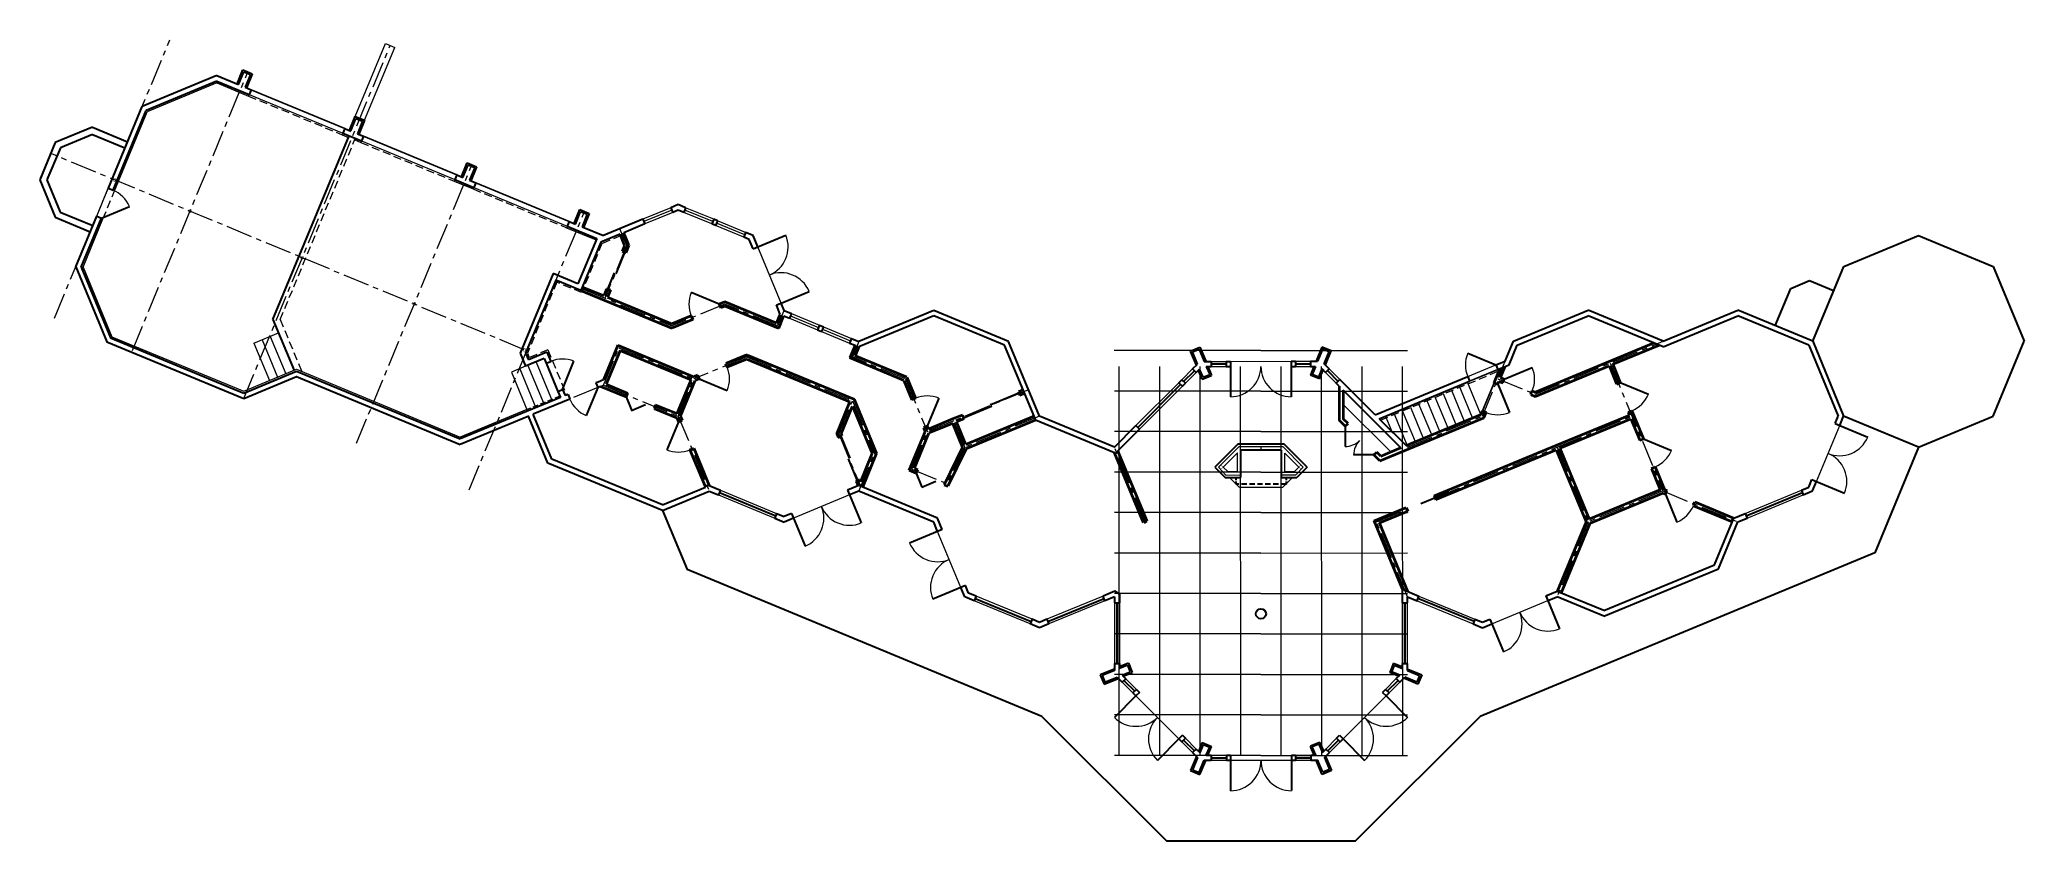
# Model space of a CAD drawing. Header units: inches. Extents: x 2775 to 35798, y 1675 to 10350.
# Drawn here: x 25750 to 28104, y 8873 to 9823 of the extents above; entities that cross this region are included whole.
import ezdxf

# ---------------------------------------------------------------- set-up
doc = ezdxf.new("R2010")
doc.units = ezdxf.units.IN
doc.header["$LTSCALE"] = 0.5
doc.header["$MEASUREMENT"] = 0
doc.linetypes.add('CENTER', pattern=[2, 1.25, -0.25, 0.25, -0.25])
doc.linetypes.add('HIDDEN', pattern=[0.375, 0.25, -0.125])
for name, color, linetype, lineweight in [('BALCONY', 3, 'CONTINUOUS', 30), ('DOORS', 7, 'CONTINUOUS', 30), ('FOUNDATION', 7, 'CONTINUOUS', 30), ('GRID', 1, 'CENTER', 20), ('INT WALLS', 7, 'CONTINUOUS', 40), ('MASONRY', 16, 'HIDDEN', 30), ('MILLWORK', 7, 'CONTINUOUS', 20), ('SCORING', 1, 'CONTINUOUS', 9), ('STAIRS', 7, 'CONTINUOUS', 20), ('WALLS', 7, 'CONTINUOUS', 30)]:
    doc.layers.add(name, color=color, linetype=linetype, lineweight=lineweight)
doc.layers.add('LLMASONRY', color=12, linetype='CONTINUOUS')
doc.layers.add('LLWALLS', color=5, linetype='CONTINUOUS')

msp = doc.modelspace()

# ---------------------------------------------------------------- linework, layer by layer
at = {"layer": 'BALCONY', "color": 3, "ltscale": 50}
for p, q in [((27978.18282, 9340.24325), (27926.24844, 9214.80473)), ((26488.85165, 9265.03524), (26517.86667, 9195.04454)), ((26938.67818, 9020.81903), (27086.77172, 8872.77373)), ((27310.30077, 8872.81014), (27458.34634, 9020.90393)), ((27310.30077, 8872.81014), (27086.77172, 8872.77373))]:
    msp.add_line(p, q, dxfattribs=at)
at = {"layer": 'BALCONY', "color": 3, "ltscale": 150}
for p, q in [((27926.24844, 9214.80473), (27458.34634, 9020.90393)), ((26938.67818, 9020.81903), (26517.86667, 9195.04454))]:
    msp.add_line(p, q, dxfattribs=at)
at = {"layer": 'DOORS', "lineweight": 20, "ltscale": 75}
for p, q in [((25998.78836, 9758.28831), (26109.66138, 9712.38433)), ((26131.79238, 9703.22159), (26242.66539, 9657.31761)), ((26265.00782, 9648.06733), (26375.88084, 9602.16336))]:
    msp.add_line(p, q, dxfattribs=at)
at = {"layer": 'DOORS', "lineweight": 9, "ltscale": 50}
for p, q in [((25817.89586, 9613.91274), (25831.66704, 9647.17465)), ((26498.67004, 9624.03642), (26465.41086, 9610.25864)), ((26500.96633, 9618.49322), (26467.70716, 9604.71545)), ((26547.22132, 9604.73586), (26513.95944, 9618.5071)), ((26549.51653, 9610.27951), (26516.25464, 9624.05075)), ((26585.10291, 9589.05195), (26551.84103, 9602.82319)), ((26587.39812, 9594.59559), (26554.13623, 9608.36684)), ((26629.33748, 9510.9675), (26601.76489, 9577.47879)), ((26639.44645, 9493.04133), (26672.70836, 9479.27015)), ((26641.74165, 9498.58498), (26675.00356, 9484.8138)), ((26677.32807, 9477.35749), (26710.58998, 9463.58631)), ((26679.62327, 9482.90114), (26712.88518, 9469.12996)), ((27162.34854, 9441.85881), (27234.34854, 9441.87054)), ((27239.34854, 9441.87135), (27257.34854, 9441.87428)), ((27050.19084, 9365.64779), (27101.11836, 9416.54364)), ((27104.655, 9420.07807), (27117.38688, 9432.80203)), ((27108.90467, 9415.82575), (27121.63655, 9428.54971)), ((27239.35085, 9435.87135), (27257.35085, 9435.87428)), ((27287.8165, 9416.04565), (27275.08049, 9428.76541)), ((27292.06616, 9420.28128), (27279.33015, 9433.00104)), ((27054.43216, 9361.40383), (27105.35968, 9412.29967)), ((27857.26273, 9299.34075), (27884.81893, 9365.87374)), ((26555.33274, 9283.43539), (26621.85656, 9255.8931)), ((26557.6274, 9288.97926), (26624.15124, 9261.43697)), ((26710.61338, 9283.45074), (26644.09495, 9255.89531)), ((26842.60635, 9173.70701), (26815.03372, 9240.21829)), ((26924.79398, 9130.47007), (26858.27007, 9158.0125)), ((26927.08866, 9136.01393), (26860.56485, 9163.55632)), ((27011.15155, 9163.5283), (26944.73656, 9136.01567)), ((27013.47016, 9157.99435), (26947.03233, 9130.47226)), ((27024.63013, 9155.5142), (27024.64186, 9083.51421)), ((27030.63013, 9155.51518), (27030.64186, 9083.51518)), ((27383.50483, 9158.05029), (27449.95099, 9130.54829)), ((27385.82177, 9163.58494), (27452.24508, 9136.0924)), ((27472.15978, 9130.54496), (27538.67471, 9158.10906)), ((27033.86946, 9061.35394), (27046.60271, 9048.63132)), ((27038.11047, 9065.5982), (27050.84371, 9052.8756)), ((27346.15361, 9052.90772), (27358.88256, 9065.63437)), ((27350.39776, 9048.66658), (27363.12682, 9061.39335)), ((27050.13972, 9045.09727), (27101.07267, 8994.20686)), ((27295.94578, 8994.22438), (27346.86193, 9045.13139)), ((27104.60968, 8990.6728), (27117.34292, 8977.9502)), ((27108.85069, 8994.91708), (27121.58393, 8982.19447)), ((27275.43647, 8982.20327), (27288.16552, 8994.93004)), ((27279.68073, 8977.96225), (27292.4098, 8990.68904))]:
    msp.add_line(p, q, dxfattribs=at)
at = {"layer": 'DOORS', "ltscale": 50}
for p, q in [((25823.43951, 9611.61754), (25856.69693, 9625.39957)), ((26601.76489, 9577.47879), (26635.02054, 9591.26509)), ((26433.73285, 9545.57718), (26444.18016, 9570.81085)), ((26423.78321, 9527.5203), (26431.69746, 9546.63579)), ((26556.13327, 9509.69565), (26522.87318, 9523.47114)), ((26629.33748, 9510.9675), (26662.59313, 9524.75379)), ((26370.17902, 9408.57661), (26383.8439, 9441.88199)), ((27139.3497, 9438.84195), (27157.3497, 9438.84888)), ((27239.3497, 9438.88046), (27257.34969, 9438.8874)), ((27443.61741, 9451.35397), (27476.87932, 9437.58279)), ((26532.32606, 9421.14306), (26565.52415, 9407.39326)), ((27052.30732, 9363.52999), (27103.23485, 9414.42583)), ((27106.77148, 9417.96027), (27119.50336, 9430.68423)), ((27162.35086, 9435.85081), (27162.35086, 9399.85081)), ((27234.35085, 9435.87854), (27234.35085, 9399.87854)), ((27277.20533, 9430.88323), (27289.91218, 9418.13428)), ((27479.20107, 9414.60515), (27492.97881, 9381.34596)), ((27486.92257, 9420.67464), (27520.17821, 9434.46095)), ((27624.57323, 9416.60794), (27657.8351, 9402.83678)), ((26412.15677, 9410.74079), (26398.28822, 9377.5197)), ((26445.60038, 9399.80767), (26452.49139, 9383.17896)), ((26468.74282, 9390.22617), (26452.11411, 9383.33516)), ((26816.51466, 9398.08658), (26802.74778, 9364.82295)), ((26878.10963, 9390.79197), (26911.36886, 9404.56972)), ((26507.59245, 9370.30369), (26493.82566, 9337.0403)), ((26845.75431, 9375.0356), (26879.01354, 9388.81334)), ((27879.24698, 9368.18035), (27884.79114, 9365.88639)), ((26700.35823, 9353.01262), (26711.12654, 9327.03703)), ((27298.36958, 9364.87333), (27298.36958, 9340.87333)), ((27652.10484, 9350.07661), (27685.35095, 9336.26713)), ((27884.79461, 9365.86895), (27918.05428, 9352.09234)), ((26708.77488, 9326.08879), (26719.45978, 9300.31442)), ((27332.33236, 9330.95388), (27308.33236, 9330.95388)), ((26789.65214, 9309.31376), (26796.51371, 9292.75608)), ((26796.51371, 9292.75608), (26813.07138, 9299.61765)), ((27851.71939, 9301.65042), (27857.26355, 9299.35646)), ((27857.26703, 9299.33901), (27890.52669, 9285.56241)), ((26556.48183, 9286.21162), (26623.00822, 9258.67547)), ((26710.61154, 9283.455), (26724.39898, 9250.19983)), ((27388.21779, 9273.19673), (27421.47517, 9286.97874)), ((27677.98136, 9284.49261), (27691.76796, 9251.23628)), ((27773.90744, 9258.83798), (27840.42217, 9286.402)), ((26644.09058, 9255.90573), (26657.87803, 9222.65056)), ((26815.03802, 9240.22007), (26781.77836, 9226.44347)), ((26842.61684, 9173.71136), (26809.35718, 9159.93476)), ((26859.41927, 9160.78863), (26925.94566, 9133.25248)), ((26945.8801, 9133.25446), (27012.33447, 9160.70544)), ((27027.63013, 9155.51469), (27027.64186, 9083.51469)), ((27369.36152, 9083.5348), (27369.3498, 9155.5348)), ((27451.10238, 9133.33083), (27384.63971, 9160.76172)), ((27538.66872, 9158.12389), (27552.44533, 9124.86423)), ((27472.16001, 9130.54507), (27485.93662, 9097.2854)), ((27035.99699, 9063.48309), (27048.72981, 9050.76007)), ((27348.25619, 9050.80651), (27360.97921, 9063.53933)), ((27050.14621, 9045.10376), (27024.69036, 9019.64792)), ((27346.84416, 9045.14911), (27372.3, 9019.69327)), ((27101.0775, 8994.21169), (27075.62165, 8968.75584)), ((27106.7349, 8992.79965), (27119.46772, 8980.07663)), ((27277.57275, 8980.0686), (27290.29577, 8992.80143)), ((27288.17363, 8994.92193), (27292.41791, 8990.68092)), ((27295.95208, 8994.21782), (27321.40793, 8968.76197)), ((27139.51282, 8971.77721), (27157.51281, 8971.78414)), ((27162.51397, 8968.78607), (27162.51397, 8932.78607)), ((27234.51396, 8968.8138), (27234.51396, 8932.8138)), ((27239.51281, 8971.81572), (27257.51281, 8971.82266))]:
    msp.add_line(p, q, dxfattribs=at)
at = {"layer": 'DOORS', "lineweight": 20, "ltscale": 50}
for p, q in [((26499.81819, 9621.26482), (26466.55901, 9607.48704)), ((26548.36892, 9607.50768), (26515.10704, 9621.27893)), ((26586.25051, 9591.82377), (26552.98863, 9605.59501)), ((26640.59406, 9495.81317), (26673.85597, 9482.042)), ((26678.47568, 9480.12933), (26711.73759, 9466.35816)), ((26879.2402, 9388.04065), (26877.88729, 9391.31954))]:
    msp.add_line(p, q, dxfattribs=at)
at = {"layer": 'DOORS', "color": 7, "lineweight": 9, "ltscale": 50}
for p, q in [((27139.34855, 9441.85506), (27157.34854, 9441.85799)), ((27139.34952, 9435.85506), (27157.34952, 9435.85799))]:
    msp.add_line(p, q, dxfattribs=at)
at = {"layer": 'DOORS', "lineweight": 9, "ltscale": 75}
for p, q in [((27443.6219, 9423.80076), (27476.87932, 9437.58279)), ((27366.36152, 9083.53431), (27366.3498, 9155.53431)), ((27372.36152, 9083.53529), (27372.3498, 9155.53529))]:
    msp.add_line(p, q, dxfattribs=at)
at = {"layer": 'DOORS', "lineweight": 9, "ltscale": 50}
for centre, radius, start, end in [((25823.43951, 9611.61754), 36, 22.50933614, 67.50933614), ((26601.76489, 9577.47879), 36, 292.51669847, 22.51669847), ((26629.33748, 9510.9675), 36, 22.51669847, 112.51669847), ((26556.13327, 9509.69565), 35.99996, 157.50190479, 202.50190479), ((26370.17902, 9408.57661), 35.99969, 67.69210922, 112.69210922), ((26532.32606, 9421.14306), 35.93286, 337.50190479, 22.50190479), ((27162.34499, 9435.85881), 36.008, 270.00933234, 0.0220674), ((27234.35085, 9435.87054), 35.99786, 179.99659369, 270), ((27486.92257, 9420.67464), 36, 337.51672382, 22.51672382), ((26412.15677, 9410.74079), 35.99969, 202.34130884, 247.34130884), ((26802.74778, 9364.82295), 35.99995, 67.51670903, 112.51670903), ((27624.57323, 9416.60794), 36.00075, 292.50628263, 337.50934347), ((27479.20107, 9414.60515), 36, 247.50196312, 292.50196312), ((27298.36958, 9364.87333), 24, 270, 315.03657712), ((27332.33236, 9330.95388), 24, 135.03657712, 180), ((27884.802, 9365.86588), 35.99786, 247.49659369, 337.5), ((26507.59245, 9370.30369), 35.99969, 247.51670903, 292.51670903), ((27652.10484, 9350.07661), 36.00014, 292.44313472, 337.44339486), ((27857.25739, 9299.33666), 36.008, 337.50933234, 67.5220674), ((26644.09365, 9255.89834), 35.99786, 292.51867229, 22.5220786), ((26710.6139, 9283.46463), 36.008, 202.49660489, 292.50933995), ((27677.98136, 9284.49261), 36.00075, 292.51672382, 337.51672382), ((26815.04317, 9240.22855), 36.008, 202.50933234, 292.5220674), ((26842.60945, 9173.7083), 35.99786, 112.49659369, 202.5), ((27472.15153, 9130.55021), 36.008, 292.50933234, 22.5220674), ((27538.67179, 9158.1165), 35.99786, 202.49659369, 292.5), ((27050.14772, 9045.11357), 36.008, 225.00933234, 315.0220674), ((27101.07184, 8994.20603), 35.99786, 134.99659369, 225), ((27295.94228, 8994.21933), 36.008, 315.00933234, 45.0220674), ((27346.84982, 9045.14345), 35.99786, 224.99659369, 315), ((27162.5081, 8968.79407), 36.008, 270.00933234, 0.0220674), ((27234.51396, 8968.8058), 35.99786, 179.99659369, 270)]:
    msp.add_arc(centre, radius, start, end, dxfattribs=at)
at = {"layer": 'DOORS', "lineweight": 9, "ltscale": 75}
msp.add_arc((27476.87932, 9437.58279), 36, 157.50934347, 202.50934347, dxfattribs=at)
at = {"layer": 'FOUNDATION', "color": 7, "linetype": 'Continuous', "lineweight": 20, "ltscale": 50}
for p, q in [((25960.45082, 9771.99629), (25877.89821, 9737.79968)), ((25801.67579, 9553.69764), (25835.88529, 9471.11391))]:
    msp.add_line(p, q, dxfattribs=at)
at = {"layer": 'FOUNDATION', "color": 7, "lineweight": 20, "ltscale": 50}
for p, q in [((25960.45082, 9771.99629), (25998.0233, 9756.44042)), ((25839.0805, 9644.04222), (25877.89821, 9737.79968)), ((26108.89631, 9710.53645), (26116.39196, 9707.43307)), ((26123.78347, 9704.37282), (26131.02731, 9701.3737)), ((26241.90032, 9655.46973), (26264.24276, 9646.21945)), ((25801.67579, 9553.69764), (25825.33161, 9610.83417)), ((26375.11577, 9600.31547), (26410.12122, 9585.82241)), ((25835.88529, 9471.11391), (25992.35102, 9406.39426)), ((25992.35102, 9406.39426), (26054.88469, 9432.41919)), ((26054.88469, 9432.41919), (26248.85948, 9352.01664)), ((26328.10941, 9384.7161), (26248.85948, 9352.01664))]:
    msp.add_line(p, q, dxfattribs=at)
at = {"layer": 'FOUNDATION', "lineweight": 20, "ltscale": 50}
for p, q in [((25998.78836, 9758.28831), (25998.0233, 9756.44042)), ((26109.66138, 9712.38433), (26108.89631, 9710.53645)), ((26131.79238, 9703.22159), (26131.02731, 9701.3737)), ((26242.66539, 9657.31761), (26241.90032, 9655.46973)), ((26265.00782, 9648.06733), (26264.24276, 9646.21945)), ((25823.49351, 9611.59519), (25825.34139, 9610.83012)), ((26375.88084, 9602.16336), (26375.11577, 9600.31547))]:
    msp.add_line(p, q, dxfattribs=at)
at = {"layer": 'FOUNDATION', "color": 7, "linetype": 'HIDDEN', "lineweight": 9, "ltscale": 75}
for p, q in [((25998.0233, 9756.44042), (26108.89631, 9710.53645)), ((26131.02731, 9701.3737), (26241.90032, 9655.46973)), ((26264.24276, 9646.21945), (26375.11577, 9600.31547))]:
    msp.add_line(p, q, dxfattribs=at)
at = {"layer": 'FOUNDATION', "linetype": 'Continuous', "ltscale": 50}
for p, q in [((25812.82924, 9719.50471), (25768.54989, 9701.16242)), ((25812.83004, 9710.84582), (25774.75676, 9695.07433)), ((25750.27565, 9656.87673), (25768.58235, 9612.68328)), ((25758.93483, 9656.87683), (25774.7049, 9618.80696))]:
    msp.add_line(p, q, dxfattribs=at)
at = {"layer": 'FOUNDATION', "ltscale": 50}
for p, q in [((25812.82924, 9719.50471), (25854.46521, 9702.26646)), ((25768.63378, 9701.19717), (25750.27565, 9656.87673)), ((25812.83004, 9710.84582), (25851.40495, 9694.87492)), ((26026.84326, 9491.39286), (26117.15776, 9709.28066)), ((25774.75676, 9695.07433), (25758.93483, 9656.87683)), ((25768.58235, 9612.68328), (25810.23571, 9595.43784)), ((25774.7049, 9618.80696), (25813.29598, 9602.82937))]:
    msp.add_line(p, q, dxfattribs=at)
at = {"layer": 'FOUNDATION', "linetype": 'HIDDEN', "lineweight": 9, "ltscale": 75}
for q in [(26124.54929, 9706.22039), (26061.04117, 9429.86733)]:
    msp.add_line((26035.50412, 9491.39489), q, dxfattribs=at)
at = {"layer": 'FOUNDATION', "color": 7, "linetype": 'HIDDEN', "lineweight": 20, "ltscale": 75}
for p, q in [((25825.33161, 9610.83417), (25839.0805, 9644.04222)), ((26417.01063, 9581.54935), (26392.91786, 9523.35743)), ((26363.3517, 9535.59849), (26328.61907, 9451.70785)), ((26392.91786, 9523.35743), (26363.3517, 9535.59849)), ((26328.61907, 9451.70785), (26330.83541, 9446.36155))]:
    msp.add_line(p, q, dxfattribs=at)
at = {"layer": 'FOUNDATION', "linetype": 'HIDDEN', "lineweight": 20, "ltscale": 75}
for p, q in [((26439.18979, 9590.73717), (26417.01063, 9581.54935)), ((26352.90509, 9455.46776), (26330.83541, 9446.36155)), ((26352.90509, 9455.46776), (26375.09549, 9401.93955)), ((27340.14784, 9372.26091), (27483.73766, 9431.76519))]:
    msp.add_line(p, q, dxfattribs=at)
at = {"layer": 'FOUNDATION', "lineweight": 20, "ltscale": 75}
msp.add_line((26057.88022, 9566.27093), (26065.27051, 9563.20765), dxfattribs=at)
at = {"layer": 'FOUNDATION', "ltscale": 10}
msp.add_line((26026.84326, 9491.39286), (26051.84532, 9431.15428), dxfattribs=at)
at = {"layer": 'FOUNDATION', "color": 7, "linetype": 'HIDDEN', "lineweight": 20, "ltscale": 50}
msp.add_line((26366.93436, 9400.73573), (26328.10941, 9384.7161), dxfattribs=at)
at = {"layer": 'GRID', "ltscale": 50}
for p, q in [((25767.82438, 9493.03899), (25904.68818, 9823.22911)), ((25992.3526, 9397.73624), (26165.8735, 9816.36326)), ((25860.16382, 9454.7643), (25997.02762, 9784.95441)), ((26324.82928, 9455.62055), (25763.3201, 9688.3661)), ((26126.0115, 9344.69452), (26262.8753, 9674.88464)), ((26259.47259, 9289.412), (26396.33639, 9619.60211)), ((26446.44344, 9579.44289), (26438.32083, 9599.03646)), ((26392.74354, 9528.16475), (26499.86303, 9483.81485)), ((26562.58541, 9509.79775), (26499.86303, 9483.81485)), ((26625.34898, 9483.82581), (26562.58541, 9509.79775)), ((26625.34417, 9483.81419), (26632.9642, 9502.21904)), ((25992.3526, 9397.73624), (25829.75216, 9465.13412)), ((26721.66263, 9465.4959), (26714.05419, 9447.11905)), ((27523.786, 9402.84754), (27675.21647, 9465.65135)), ((26418.79066, 9413.47801), (26437.15224, 9457.82722)), ((26437.15224, 9457.82722), (26525.85066, 9421.10403)), ((26588.66076, 9447.05057), (26525.81433, 9421.01628)), ((26588.66076, 9447.05057), (26714.14175, 9395.0986)), ((26776.82929, 9421.14232), (26714.05419, 9447.11905)), ((27461.00637, 9376.8817), (27488.06743, 9442.21919)), ((27612.53421, 9439.65471), (27675.10673, 9288.16816)), ((26054.91206, 9423.76543), (25992.34936, 9397.72841)), ((26418.79066, 9413.47801), (26415.68105, 9412.19495)), ((26418.79066, 9413.47801), (26507.48908, 9376.75485)), ((26507.48908, 9376.75485), (26525.81433, 9421.01628)), ((26776.82929, 9421.14232), (26802.8516, 9358.37071)), ((27479.37366, 9421.22855), (27523.786, 9402.84754)), ((26412.15677, 9410.74079), (26379.07698, 9397.09168)), ((26697.91434, 9355.90412), (26714.14175, 9395.0986)), ((26714.14175, 9395.0986), (26740.1408, 9332.38309)), ((26922.92047, 9408.10965), (26834.16852, 9371.34385)), ((26507.48908, 9376.75485), (26544.27773, 9288.0124)), ((26834.16852, 9371.34385), (26802.8516, 9358.37071)), ((26847.1497, 9340.03029), (26834.16852, 9371.34385)), ((26935.90165, 9376.79609), (26847.1497, 9340.03029)), ((27372.31993, 9340.12963), (27461.00637, 9376.8817)), ((27549.77029, 9340.14483), (27638.45673, 9376.89691)), ((26697.91434, 9355.90412), (26723.88343, 9293.26086)), ((26784.46445, 9314.03209), (26802.8516, 9358.37071)), ((26721.7281, 9288.05504), (26740.11085, 9332.45534)), ((26847.1497, 9340.03029), (26826.01626, 9296.82869)), ((27061.38875, 9251.33047), (27024.60007, 9340.07293)), ((27404.84612, 9280.08759), (27549.77029, 9340.14483)), ((27549.77029, 9340.14483), (27586.52236, 9251.45839)), ((26784.46445, 9314.03209), (26826.01626, 9296.82869)), ((27675.10673, 9288.16816), (27586.52236, 9251.45839)), ((27675.10673, 9288.16816), (27763.97272, 9251.4736)), ((27335.5602, 9251.37518), (27371.58874, 9266.30558)), ((27372.31234, 9162.68856), (27335.5602, 9251.37518)), ((27586.52236, 9251.45839), (27549.76263, 9162.70394))]:
    msp.add_line(p, q, dxfattribs=at)
at = {"layer": 'GRID', "color": 1, "ltscale": 50}
msp.add_line((26446.44344, 9579.44289), (26420.46181, 9516.68875), dxfattribs=at)
at = {"layer": 'GRID', "color": 6, "linetype": 'Continuous', "lineweight": 30, "ltscale": 50}
msp.add_circle((27198.45931, 9142.60224), 6.00011, dxfattribs=at)
at = {"layer": 'INT WALLS', "ltscale": 50}
for p, q in [((26443.86654, 9579.45714), (26438.42436, 9592.5849)), ((26449.01419, 9579.44347), (26442.81273, 9594.40281)), ((26440.91874, 9572.30755), (26445.30747, 9570.49052)), ((26391.83502, 9525.97039), (26499.86328, 9481.24424)), ((26393.65205, 9530.35911), (26419.17596, 9519.79163)), ((26426.94591, 9526.14136), (26422.55719, 9527.95839)), ((26423.56469, 9517.9746), (26499.86278, 9486.38546)), ((26562.58492, 9512.36827), (26556.13327, 9509.69565)), ((26556.13327, 9509.69565), (26557.95116, 9505.30729)), ((26522.87409, 9495.91796), (26499.86278, 9486.38546)), ((26524.69199, 9491.52959), (26499.86328, 9481.24424)), ((26522.87409, 9495.91796), (26524.69199, 9491.52959)), ((26562.5859, 9507.22724), (26557.95116, 9505.30729)), ((26624.06297, 9486.92828), (26628.43264, 9497.48245)), ((26626.63499, 9480.72333), (26632.86336, 9495.76687)), ((26435.86639, 9460.9301), (26418.9315, 9420.0268)), ((26435.86639, 9460.9301), (26525.93819, 9423.63831)), ((26717.17307, 9460.86077), (26710.95114, 9445.83279)), ((27523.78505, 9405.41831), (27664.27677, 9463.68542)), ((27615.56503, 9438.34054), (27670.48273, 9461.11694)), ((26438.43808, 9454.72434), (26421.89354, 9414.76386)), ((26438.43808, 9454.72434), (26522.74778, 9419.81819)), ((26563.68847, 9439.32418), (26565.52323, 9434.89508)), ((26588.66051, 9449.62119), (26563.70534, 9439.28344)), ((26588.66102, 9444.47996), (26565.52323, 9434.89508)), ((26588.66051, 9449.62119), (26715.95904, 9396.91671)), ((26588.66102, 9444.47996), (26711.03887, 9393.81275)), ((26721.51979, 9458.94229), (26717.15723, 9448.4053)), ((27615.56506, 9438.34055), (27624.57176, 9416.60647)), ((26421.89354, 9414.76386), (26447.41741, 9404.19639)), ((26506.20323, 9379.85773), (26522.74778, 9419.81819)), ((26510.05983, 9376.75544), (26527.6323, 9419.19866)), ((26530.44898, 9425.50691), (26525.93819, 9423.63831)), ((26532.32606, 9421.14306), (26527.6323, 9419.19866)), ((26530.43156, 9425.54742), (26532.32606, 9421.14306)), ((26775.0183, 9419.30904), (26784.5736, 9396.25952)), ((26778.64648, 9422.96067), (26788.9615, 9398.07855)), ((27474.81258, 9416.42275), (27481.71682, 9433.09268)), ((27474.81258, 9416.42275), (27479.20107, 9414.60515)), ((27479.20107, 9414.60515), (27480.65934, 9418.12607)), ((27480.65934, 9418.12607), (27485.1061, 9416.28568)), ((27482.47694, 9422.51456), (27487.92338, 9435.66471)), ((27482.47694, 9422.51456), (27486.92257, 9420.67464)), ((27485.1061, 9416.28568), (27486.92257, 9420.67464)), ((27523.78695, 9400.27678), (27611.17741, 9436.52083)), ((27611.17744, 9436.52085), (27620.18363, 9414.78801)), ((27620.30732, 9414.84221), (27624.57072, 9416.60898)), ((26415.68105, 9412.19495), (26445.60038, 9399.80767)), ((26480.67936, 9390.42519), (26506.20323, 9379.85773)), ((26695.34359, 9355.90354), (26711.03887, 9393.81275)), ((26715.95904, 9396.91671), (26742.6816, 9332.45592)), ((26788.9615, 9398.07855), (26784.5736, 9396.25952)), ((26916.46776, 9408.00731), (26910.89477, 9405.69868)), ((26910.897, 9405.69961), (26912.7149, 9401.31124)), ((26918.28678, 9403.61941), (26912.71267, 9401.31032)), ((27291.31704, 9412.47509), (27291.31704, 9371.91687)), ((27296.06704, 9407.80564), (27296.06704, 9373.88616)), ((27518.36978, 9402.51879), (27520.18625, 9406.90775)), ((27518.36978, 9402.51879), (27523.78695, 9400.27678)), ((27520.18625, 9406.90775), (27523.78505, 9405.41831)), ((26478.86233, 9386.03647), (26505.67179, 9374.93674)), ((26505.67179, 9374.93674), (26507.59245, 9370.30369)), ((26507.59245, 9370.30369), (26511.98035, 9372.12272)), ((26510.05983, 9376.75544), (26511.98035, 9372.12272)), ((26700.48509, 9355.90471), (26714.14316, 9388.89339)), ((26714.14316, 9388.89339), (26737.54009, 9332.45475)), ((26833.25957, 9373.53804), (26804.13627, 9361.47361)), ((26832.88385, 9368.24096), (26804.68441, 9356.55924)), ((26844.5728, 9340.04455), (26832.88385, 9368.24096)), ((26844.37632, 9378.14319), (26833.25957, 9373.53804)), ((26846.19421, 9373.75482), (26837.27221, 9370.05885)), ((26848.43437, 9343.13319), (26837.27221, 9370.05885)), ((26844.37632, 9378.14319), (26846.19421, 9373.75482)), ((26929.44894, 9376.69375), (26848.43437, 9343.13319)), ((26931.16507, 9372.26323), (26848.98252, 9338.21883)), ((27298.36958, 9364.87333), (27291.31704, 9371.91687)), ((27301.72619, 9368.23423), (27296.06704, 9373.88616)), ((27298.36958, 9364.87333), (27301.72619, 9368.23423)), ((27339.3849, 9323.91034), (27462.82425, 9375.06418)), ((27370.50068, 9341.94658), (27459.1885, 9378.69922)), ((27459.1885, 9378.69922), (27461.03711, 9383.16261)), ((27461.03711, 9383.16261), (27465.4256, 9381.34502)), ((27462.82425, 9375.06418), (27465.4256, 9381.34502)), ((27548.86106, 9342.3389), (27635.35344, 9378.18174)), ((27552.87359, 9338.86), (27637.16937, 9373.79256)), ((27633.96564, 9381.53063), (27638.35377, 9383.34909)), ((27633.96564, 9381.53063), (27635.35344, 9378.18174)), ((27637.16937, 9373.79256), (27647.71449, 9348.26308)), ((27638.35377, 9383.34909), (27640.6508, 9377.80614)), ((27640.65184, 9377.80361), (27652.10471, 9350.07649)), ((26695.34359, 9355.90354), (26697.09951, 9351.66786)), ((26697.09653, 9351.66663), (26701.49034, 9353.47981)), ((26700.48509, 9355.90471), (26701.49034, 9353.47981)), ((26781.36031, 9312.74677), (26800.28054, 9358.37087)), ((26787.5686, 9315.31741), (26804.66237, 9356.53721)), ((26798.35988, 9363.00393), (26800.28054, 9358.37087)), ((26802.74778, 9364.82295), (26798.43328, 9363.03754)), ((26802.74778, 9364.82295), (26804.13627, 9361.47361)), ((27647.7144, 9348.26329), (27652.10463, 9350.0767)), ((26521.37863, 9337.04834), (26525.76653, 9338.86736)), ((26521.37863, 9337.04834), (26539.78606, 9292.64549)), ((26525.76653, 9338.86736), (26544.13155, 9294.56683)), ((26723.85627, 9299.40387), (26737.54009, 9332.45475)), ((26726.21766, 9292.69018), (26742.6816, 9332.45592)), ((26844.57686, 9340.17564), (26822.77195, 9295.6014)), ((26848.8437, 9338.08838), (26827.16924, 9293.78082)), ((27059.1948, 9250.42096), (27024.74626, 9333.5185)), ((27063.5827, 9252.23998), (27028.90434, 9335.89188)), ((27332.33236, 9330.95388), (27335.68897, 9334.31478)), ((27339.3849, 9323.91034), (27332.33236, 9330.95388)), ((27340.49698, 9329.51291), (27335.68897, 9334.31478)), ((27340.49698, 9329.51291), (27364.767, 9339.57052)), ((27403.93689, 9282.28165), (27548.86106, 9342.3389)), ((27405.75535, 9277.89352), (27548.48546, 9337.04154)), ((27548.48546, 9337.04154), (27583.95161, 9251.45814)), ((27552.87359, 9338.86), (27587.8072, 9254.56169)), ((26718.54785, 9299.9381), (26722.89169, 9301.73065)), ((26718.54785, 9299.9381), (26720.91896, 9294.21429)), ((26718.55244, 9299.93999), (26720.92502, 9294.2168)), ((26722.89169, 9301.73065), (26723.85627, 9299.40387)), ((26781.36031, 9312.74677), (26789.65214, 9309.31376)), ((26787.5686, 9315.31741), (26791.47589, 9313.6997)), ((26789.65214, 9309.31376), (26791.47589, 9313.6997)), ((27661.45823, 9314.98983), (27665.84848, 9316.80316)), ((27661.45823, 9314.98983), (27672.00595, 9289.45404)), ((27665.84848, 9316.80316), (27676.88346, 9290.08774)), ((26822.77195, 9295.6014), (26827.16924, 9293.78082)), ((27403.93689, 9282.28165), (27405.75535, 9277.89352)), ((27672.00595, 9289.45404), (27587.8072, 9254.56169)), ((27675.20939, 9285.63985), (27588.34024, 9249.64087)), ((27675.20939, 9285.63985), (27677.98136, 9284.49261)), ((27676.88346, 9290.08774), (27679.79783, 9288.88157)), ((27677.98136, 9284.49261), (27679.79783, 9288.88157)), ((27711.40684, 9271.11468), (27713.0622, 9275.11439)), ((27713.0622, 9275.11439), (27759.33701, 9255.96256)), ((27059.82453, 9250.56982), (27063.5827, 9252.23998)), ((27332.74559, 9252.77965), (27370.67951, 9268.49964)), ((27366.36943, 9171.64194), (27332.74559, 9252.77965)), ((27338.95219, 9250.20998), (27372.49797, 9264.11151)), ((27372.57556, 9169.0734), (27338.95219, 9250.20998)), ((27370.67951, 9268.49964), (27372.49797, 9264.11151)), ((27583.95161, 9251.45814), (27549.86429, 9169.15609)), ((27588.34024, 9249.64087), (27554.25278, 9167.3385)), ((27711.24574, 9270.72543), (27757.52054, 9251.5736))]:
    msp.add_line(p, q, dxfattribs=at)
at = {"layer": 'INT WALLS', "color": 7, "ltscale": 50}
for p, q in [((26443.86655, 9579.42746), (26440.91874, 9572.30755)), ((26449.01419, 9579.44347), (26445.30747, 9570.49052)), ((26422.55719, 9527.95839), (26419.17596, 9519.79163)), ((26426.94591, 9526.14136), (26423.56469, 9517.9746)), ((26624.06297, 9486.92828), (26562.58492, 9512.36827)), ((26626.63499, 9480.72333), (26562.5859, 9507.22724)), ((26774.99717, 9419.33016), (26710.95114, 9445.83279)), ((26778.64648, 9422.96067), (26717.15723, 9448.4053)), ((26447.41741, 9404.19639), (26445.60038, 9399.80767)), ((26480.67936, 9390.42519), (26478.86233, 9386.03647))]:
    msp.add_line(p, q, dxfattribs=at)
at = {"layer": 'INT WALLS', "lineweight": 20, "ltscale": 50}
for p, q in [((26879.22095, 9388.08731), (26877.86804, 9391.3662)), ((26912.49942, 9401.8184), (26911.14652, 9405.09729))]:
    msp.add_line(p, q, dxfattribs=at)
at = {"layer": 'LLMASONRY', "color": 7, "linetype": 'Continuous', "lineweight": 30, "ltscale": 1.5}
for p, q in [((25984.50124, 9770.69459), (25990.40703, 9785.12976)), ((25984.50222, 9770.69701), (25991.327, 9787.32254)), ((25991.3269, 9787.32228), (26002.40958, 9782.71852)), ((26002.39935, 9782.72276), (25995.52908, 9766.12882)), ((26117.54885, 9715.60982), (26124.37451, 9732.23751)), ((26124.37451, 9732.23751), (26135.45719, 9727.63375)), ((26135.44696, 9727.63799), (26128.57669, 9711.04405)), ((26250.50929, 9660.56125), (26257.33407, 9677.18677)), ((26250.50929, 9660.56125), (26256.41508, 9674.99641)), ((26257.33396, 9677.18652), (26268.41664, 9672.58275)), ((26268.41664, 9672.58275), (26261.51032, 9655.95711)), ((26267.49352, 9670.3821), (26261.53713, 9655.99547)), ((26383.97038, 9605.27872), (26390.79516, 9621.90425)), ((26390.79505, 9621.90399), (26401.87773, 9617.30022)), ((26401.87773, 9617.30022), (26394.97141, 9600.67458)), ((27121.99566, 9437.35764), (27115.04597, 9453.93134)), ((27115.04608, 9453.93109), (27126.13267, 9458.52542)), ((27126.13267, 9458.52542), (27133.02485, 9441.89391)), ((27270.68665, 9458.81681), (27263.86158, 9442.15765)), ((27281.79167, 9454.26721), (27270.68665, 9458.81681)), ((27274.90897, 9437.66588), (27281.79178, 9454.26747)), ((27128.90857, 9420.70074), (27124.43685, 9431.36497)), ((27128.90868, 9420.70049), (27139.91702, 9425.26239)), ((27135.52763, 9435.85444), (27139.91702, 9425.26239)), ((27261.28762, 9435.87492), (27257.03652, 9425.49849)), ((27268.06317, 9420.981), (27257.03652, 9425.49849)), ((27268.06327, 9420.98125), (27272.40026, 9431.44222)), ((27143.82177, 9316.41123), (27156.16285, 9304.07819)), ((27024.60532, 9076.94231), (27007.97383, 9070.13208)), ((27007.97409, 9070.13218), (27012.56816, 9059.04548)), ((27012.56816, 9059.04548), (27029.19983, 9065.93725)), ((27041.26961, 9083.83737), (27030.5682, 9079.45538)), ((27035.23936, 9068.43989), (27045.83151, 9072.82903)), ((27041.26987, 9083.83748), (27045.83151, 9072.82903)), ((27355.75607, 9083.94312), (27351.19766, 9072.93333)), ((27361.55823, 9068.64371), (27351.19766, 9072.93333)), ((27355.75632, 9083.94301), (27366.23739, 9079.65484)), ((27384.46505, 9059.15954), (27367.83135, 9066.04643)), ((27372.42263, 9077.05284), (27389.05612, 9070.24749)), ((27389.05587, 9070.24759), (27384.46505, 9059.15954)), ((27128.90894, 8989.92309), (27124.42078, 8979.26577)), ((27128.90905, 8989.92334), (27139.91034, 8985.34447)), ((27268.33624, 8989.98533), (27257.30264, 8985.48485)), ((27268.33634, 8989.98508), (27272.6572, 8979.51744)), ((27121.97035, 8973.27687), (27114.99512, 8956.71391)), ((27126.07473, 8952.10274), (27132.99253, 8968.7236)), ((27135.50462, 8974.75921), (27139.91034, 8985.34447)), ((27261.53774, 8975.10187), (27257.30264, 8985.48485)), ((27270.90138, 8952.14552), (27264.10201, 8968.81519)), ((27275.15631, 8973.28991), (27282.01351, 8956.67773)), ((27114.99523, 8956.71416), (27126.07473, 8952.10274)), ((27282.01341, 8956.67799), (27270.90138, 8952.14552))]:
    msp.add_line(p, q, dxfattribs=at)
at = {"layer": 'LLMASONRY', "color": 7, "linetype": 'Continuous', "lineweight": 30}
for p, q in [((27171.00808, 9343.61526), (27143.82177, 9316.41123)), ((27225.9108, 9343.63315), (27171.00808, 9343.61526)), ((27253.11482, 9316.44684), (27225.9108, 9343.63315)), ((27222.65569, 9336.63209), (27174.65568, 9336.61645)), ((27253.11482, 9316.44684), (27240.89883, 9304.2242))]:
    msp.add_line(p, q, dxfattribs=at)
at = {"layer": 'LLMASONRY', "color": 7, "linetype": 'Continuous', "lineweight": 20}
for p, q in [((27172.2517, 9340.61567), (27148.06441, 9316.41262)), ((27170.65366, 9333.35788), (27153.72127, 9316.41446)), ((27224.66926, 9340.63262), (27172.2517, 9340.61567)), ((27248.3554, 9316.46231), (27224.66913, 9340.63274)), ((27243.19855, 9316.46038), (27226.65343, 9332.99473)), ((27148.06441, 9316.41262), (27156.94267, 9307.00452)), ((27159.05331, 9311.08589), (27153.72127, 9316.41446)), ((27243.21506, 9316.44388), (27238.06975, 9311.29577)), ((27248.34541, 9316.47251), (27239.73163, 9307.30017))]:
    msp.add_line(p, q, dxfattribs=at)
at = {"layer": 'LLMASONRY', "color": 7, "linetype": 'Continuous', "lineweight": 20, "ltscale": 5}
for p, q in [((27170.63984, 9311.11667), (27170.65366, 9333.35788)), ((27226.63993, 9311.26541), (27226.65343, 9332.99473))]:
    msp.add_line(p, q, dxfattribs=at)
at = {"layer": 'LLMASONRY', "color": 7, "linetype": 'Continuous', "lineweight": 30, "ltscale": 5}
for p, q in [((27174.6355, 9304.12726), (27174.65568, 9336.61645)), ((27222.63556, 9304.24492), (27222.65569, 9336.63209))]:
    msp.add_line(p, q, dxfattribs=at)
at = {"layer": 'LLMASONRY', "color": 7, "linetype": 'Continuous', "lineweight": 30, "ltscale": 7.5}
for p, q in [((27156.16285, 9304.07819), (27174.6355, 9304.12726)), ((27222.63555, 9304.25475), (27240.97805, 9304.30347))]:
    msp.add_line(p, q, dxfattribs=at)
at = {"layer": 'LLMASONRY', "color": 7, "linetype": 'Continuous', "lineweight": 20, "ltscale": 7.5}
for p, q in [((27156.94267, 9307.00452), (27174.63736, 9307.12727)), ((27159.05331, 9311.08589), (27170.63984, 9311.11667)), ((27222.63742, 9307.25477), (27239.73163, 9307.30017)), ((27226.63993, 9311.26541), (27238.06975, 9311.29577))]:
    msp.add_line(p, q, dxfattribs=at)
at = {"layer": 'LLMASONRY', "color": 7, "linetype": 'Continuous', "lineweight": 20, "ltscale": 50}
for p, q in [((27173.02608, 9292.19907), (27161.12602, 9304.09137)), ((27235.79062, 9304.16124), (27223.85269, 9292.21553)), ((27223.85269, 9292.21553), (27173.23076, 9292.1991))]:
    msp.add_line(p, q, dxfattribs=at)
at = {"layer": 'LLMASONRY', "color": 7, "linetype": 'HIDDEN', "lineweight": 30, "ltscale": 25}
for p, q in [((27169.23258, 9296.20276), (27169.24045, 9304.12328)), ((27228.56793, 9296.25031), (27228.5252, 9304.25667))]:
    msp.add_line(p, q, dxfattribs=at)
at = {"layer": 'LLMASONRY', "color": 7, "linetype": 'HIDDEN', "lineweight": 30, "ltscale": 50}
msp.add_line((27228.56793, 9296.25031), (27169.23258, 9296.20276), dxfattribs=at)
at = {"layer": 'LLWALLS', "linetype": 'Continuous', "ltscale": 0.75, "const_width": 0.5}
for points in [[(25837.27811, 9656.98645, 1), (25840.77811, 9656.98645, 1)], [(25926.84572, 9619.85936, 1), (25930.34572, 9619.85936, 1)], [(26059.82537, 9564.73929, 1), (26063.32537, 9564.73929, 1)], [(26192.64951, 9509.68368, 1), (26196.14951, 9509.68368, 1)], [(26323.07928, 9455.62055, 1), (26326.57928, 9455.62055, 1)], [(27149.14319, 9316.41388, 1), (27152.64319, 9316.41388, 1)], [(27247.52698, 9316.46076, -1), (27244.02698, 9316.46193, -1)]]:
    msp.add_lwpolyline(points, format="xyb", close=True, dxfattribs=at)
at = {"layer": 'MASONRY', "lineweight": 9, "ltscale": 75}
msp.add_line((27198.46048, 9340.62414), (27198.46178, 9336.62421), dxfattribs=at)
at = {"layer": 'MILLWORK', "ltscale": 50}
msp.add_line((27352.49854, 9334.48641), (27296.06704, 9390.8459), dxfattribs=at)
at = {"layer": 'SCORING', "ltscale": 75}
for p, q in [((27198.40849, 9454.60223), (27024.58142, 9454.57392)), ((27198.40849, 9454.60223), (27372.30108, 9454.63056)), ((27030.51167, 8974.74003), (27030.35086, 9435.81333)), ((27078.51166, 8974.75677), (27078.35086, 9435.83007)), ((27126.51166, 8974.77351), (27126.35086, 9435.84681)), ((27174.51166, 8974.79025), (27174.35085, 9435.86355)), ((27222.51165, 8974.80699), (27222.35085, 9435.88029)), ((27270.51165, 8974.82373), (27270.35085, 9435.89703)), ((27318.51165, 8974.84047), (27318.35084, 9435.91377)), ((27366.51165, 8974.85721), (27366.35084, 9435.93051)), ((27198.41631, 9406.60223), (27024.58924, 9406.57392)), ((27198.41631, 9406.60223), (27372.3089, 9406.63056)), ((27198.42412, 9358.60224), (27024.59706, 9358.57392)), ((27198.42412, 9358.60224), (27372.31672, 9358.63056)), ((27198.43194, 9310.60224), (27024.60488, 9310.57392)), ((27198.43194, 9310.60224), (27372.32453, 9310.63056)), ((27198.43976, 9262.60224), (27024.6127, 9262.57392)), ((27198.43976, 9262.60224), (27372.33235, 9262.63056)), ((27198.44758, 9214.60224), (27024.62051, 9214.57392)), ((27198.44758, 9214.60224), (27372.34017, 9214.63056)), ((27198.4554, 9166.60224), (27024.62833, 9166.57393)), ((27198.4554, 9166.60224), (27372.34799, 9166.63056)), ((27198.46322, 9118.60224), (27024.63615, 9118.57393)), ((27198.46322, 9118.60224), (27372.35581, 9118.63056)), ((27198.47103, 9070.60224), (27024.64397, 9070.57393)), ((27198.47103, 9070.60224), (27372.36363, 9070.63056)), ((27198.47885, 9022.60224), (27024.65179, 9022.57393)), ((27198.47885, 9022.60224), (27372.37144, 9022.63056)), ((27198.48667, 8974.60224), (27024.65961, 8974.57393)), ((27198.48667, 8974.60224), (27372.37926, 8974.63056))]:
    msp.add_line(p, q, dxfattribs=at)
at = {"layer": 'STAIRS', "lineweight": 20, "ltscale": 50}
for p, q in [((26004.35124, 9463.41209), (26033.45508, 9475.49165)), ((26329.14071, 9437.06543), (26348.28779, 9390.87837)), ((26338.84694, 9441.07033), (26357.99403, 9394.88328)), ((26326.4835, 9435.96903), (26309.72823, 9429.05561)), ((26309.72823, 9429.05561), (26328.87532, 9382.86856)), ((26319.43447, 9433.06052), (26338.58156, 9386.87347)), ((27459.1885, 9378.69922), (27443.25303, 9417.15311))]:
    msp.add_line(p, q, dxfattribs=at)
at = {"layer": 'STAIRS', "lineweight": 20, "ltscale": 10}
for p, q in [((26004.35124, 9463.41209), (26022.7633, 9419.05108)), ((26014.04911, 9467.43719), (26032.45731, 9423.08548)), ((26023.74697, 9471.46229), (26042.15131, 9427.11988))]:
    msp.add_line(p, q, dxfattribs=at)
at = {"layer": 'STAIRS', "lineweight": 30, "ltscale": 50}
msp.add_line((26350.85012, 9439.5345), (26364.63641, 9406.2789), dxfattribs=at)
at = {"layer": 'STAIRS', "lineweight": 25, "ltscale": 50}
for p, q in [((27445.91891, 9418.25786), (27479.17633, 9432.03989)), ((27461.03711, 9383.16261), (27474.81258, 9416.42275))]:
    msp.add_line(p, q, dxfattribs=at)
at = {"layer": 'STAIRS', "ltscale": 50}
for p, q in [((27400.98802, 9354.58067), (27385.81822, 9391.18692)), ((27410.6881, 9358.60043), (27395.5183, 9395.20668)), ((27420.38818, 9362.62019), (27405.21838, 9399.22644)), ((27430.08826, 9366.63995), (27414.91846, 9403.2462)), ((27439.78834, 9370.6597), (27424.61854, 9407.26596)), ((27449.48842, 9374.67946), (27433.55295, 9413.13335)), ((27354.77356, 9356.39271), (27347.0179, 9375.10789)), ((27371.88778, 9342.5214), (27356.71798, 9379.12765)), ((27381.58786, 9346.54116), (27366.41806, 9383.14741)), ((27391.28794, 9350.56091), (27376.11814, 9387.16717))]:
    msp.add_line(p, q, dxfattribs=at)
at = {"layer": 'WALLS', "lineweight": 20, "ltscale": 50}
for p, q in [((26124.36316, 9732.23935), (26160.17003, 9818.72463)), ((26135.4416, 9727.62504), (26171.25822, 9814.13387)), ((26160.17003, 9818.72463), (26171.25822, 9814.13387))]:
    msp.add_line(p, q, dxfattribs=at)
at = {"layer": 'WALLS', "color": 4, "linetype": 'Continuous', "ltscale": 50}
for p, q in [((25960.45001, 9780.65518), (25871.69765, 9743.89038)), ((25960.45062, 9774.16101), (25876.36729, 9739.33031)), ((25792.98976, 9553.76238), (25829.76334, 9464.9888)), ((25799.51107, 9553.69744), (25834.3548, 9469.58263))]:
    msp.add_line(p, q, dxfattribs=at)
at = {"layer": 'WALLS', "color": 4, "ltscale": 50}
for p, q in [((25960.45001, 9780.65518), (25986.06951, 9770.04812)), ((25960.45062, 9774.16101), (25998.78836, 9758.28831)), ((25986.07986, 9770.07313), (25992.27396, 9785.03388)), ((25992.27396, 9785.03388), (26000.12747, 9781.78235)), ((25993.92301, 9766.79659), (26001.08356, 9763.83196)), ((26000.12747, 9781.78235), (25993.93337, 9766.8216)), ((25831.71126, 9647.15634), (25871.77453, 9743.92222)), ((26001.08356, 9763.83196), (25998.78836, 9758.28831)), ((25837.25491, 9644.86114), (25876.36729, 9739.33031)), ((26119.12748, 9714.98836), (26125.32158, 9729.94911)), ((26125.32158, 9729.94911), (26133.17508, 9726.69758)), ((26133.17508, 9726.69758), (26126.98098, 9711.73683)), ((26111.95657, 9717.92798), (26109.66138, 9712.38433)), ((26109.66138, 9712.38433), (26131.79238, 9703.22159)), ((26111.95657, 9717.92798), (26119.11712, 9714.96335)), ((26126.97063, 9711.71182), (26134.08758, 9708.76524)), ((26134.08758, 9708.76524), (26131.79238, 9703.22159)), ((26252.08693, 9659.93736), (26258.28103, 9674.89812)), ((26258.28103, 9674.89812), (26266.13453, 9671.64659)), ((26244.96059, 9662.86126), (26242.66539, 9657.31761)), ((26242.66539, 9657.31761), (26265.00782, 9648.06733)), ((26244.96059, 9662.86126), (26252.07754, 9659.91468)), ((26259.93104, 9656.66315), (26267.30302, 9653.61098)), ((26266.13453, 9671.64659), (26259.94043, 9656.68583)), ((26267.30302, 9653.61098), (26265.00782, 9648.06733)), ((25831.66704, 9647.17465), (25837.21069, 9644.87945)), ((26507.4772, 9627.68483), (26498.67004, 9624.03642)), ((26516.25464, 9624.05075), (26507.4772, 9627.68483)), ((25793.05528, 9553.78952), (25817.94008, 9613.89443)), ((25799.51107, 9553.69744), (25823.48373, 9611.59924)), ((25817.89586, 9613.91274), (25823.43951, 9611.61754)), ((26378.17604, 9607.70701), (26375.88084, 9602.16336)), ((26375.88084, 9602.16336), (26410.88629, 9587.6703)), ((26378.17604, 9607.70701), (26385.54802, 9604.65484)), ((26385.54802, 9604.65484), (26391.74212, 9619.61559)), ((26391.74212, 9619.61559), (26399.59562, 9616.36406)), ((26399.59562, 9616.36406), (26393.40152, 9601.4033)), ((26465.41086, 9610.25864), (26418.72519, 9590.91887)), ((26467.70716, 9604.71545), (26442.81273, 9594.40281)), ((26507.47784, 9621.19065), (26500.96633, 9618.49322)), ((26513.95944, 9618.5071), (26507.47784, 9621.19065)), ((26551.84103, 9602.82319), (26547.22132, 9604.73586)), ((26554.13623, 9608.36684), (26549.51653, 9610.27951)), ((26410.88629, 9587.6703), (26388.58658, 9533.80923)), ((26415.4797, 9583.07997), (26391.83504, 9525.97038)), ((26393.40152, 9601.4033), (26418.72513, 9590.91875)), ((26438.42436, 9592.5849), (26415.4797, 9583.07997)), ((26591.58452, 9586.3684), (26585.10291, 9589.05195)), ((26596.17556, 9590.96151), (26587.39812, 9594.59559)), ((26596.22228, 9575.18107), (26591.58452, 9586.3684)), ((26601.76489, 9577.47879), (26596.17556, 9590.96151)), ((26596.22228, 9575.18107), (26601.76489, 9577.47879)), ((26359.02043, 9546.05029), (26319.9597, 9451.70588)), ((26362.26888, 9538.21144), (26326.45424, 9451.70738)), ((26388.58658, 9533.80923), (26359.02043, 9546.05029)), ((26391.83502, 9525.97039), (26362.26888, 9538.21144)), ((26623.79487, 9508.66978), (26629.33748, 9510.9675)), ((26628.43264, 9497.48245), (26623.79487, 9508.66978)), ((26632.96419, 9502.21907), (26629.33748, 9510.9675)), ((26632.86336, 9495.76687), (26639.44645, 9493.04133)), ((26632.9642, 9502.21904), (26641.74165, 9498.58498)), ((26675.00356, 9484.8138), (26679.62327, 9482.90114)), ((26810.41515, 9495.76755), (26721.51979, 9458.94229)), ((26810.41461, 9502.26178), (26721.66263, 9465.4959)), ((26899.11302, 9465.5386), (26810.41458, 9502.2617)), ((26894.52199, 9460.94548), (26810.41515, 9495.76755)), ((27497.76611, 9465.63615), (27586.45255, 9502.38822)), ((27502.35864, 9461.04452), (27586.45403, 9495.89404)), ((27675.21647, 9465.65135), (27586.45255, 9502.38822)), ((27675.21794, 9459.15718), (27586.45403, 9495.89404)), ((27675.21647, 9465.65135), (27763.90291, 9502.40343)), ((27675.21794, 9459.15718), (27763.90439, 9495.90925)), ((27852.66683, 9465.66656), (27763.90291, 9502.40343)), ((27848.07555, 9461.07319), (27763.90439, 9495.90925)), ((25829.76334, 9464.9888), (25992.3526, 9397.73624)), ((25834.3548, 9469.58263), (25992.35337, 9404.22894)), ((26672.70836, 9479.27015), (26677.32807, 9477.35749)), ((26710.58998, 9463.58631), (26717.17307, 9460.86077)), ((26712.88518, 9469.12996), (26721.66263, 9465.4959)), ((26931.31062, 9372.20297), (26894.52199, 9460.94548)), ((26935.90165, 9376.79609), (26899.11302, 9465.5386)), ((27488.06743, 9442.21919), (27497.76611, 9465.63615)), ((27492.65996, 9437.62757), (27502.35864, 9461.04452)), ((27848.07555, 9461.07319), (27882.92437, 9376.97948)), ((27852.66683, 9465.66656), (27889.4189, 9376.98012)), ((26319.9597, 9451.70588), (26326.48731, 9435.95983)), ((26326.45422, 9451.70739), (26329.7322, 9443.80017)), ((26348.55318, 9445.07524), (26326.4835, 9435.96903)), ((26351.80188, 9452.90638), (26329.7322, 9443.80017)), ((26348.55318, 9445.07524), (26350.85012, 9439.5345)), ((26350.85012, 9439.5345), (26356.39273, 9441.83221)), ((26351.80188, 9452.90638), (26356.39273, 9441.83221)), ((27117.33501, 9452.98532), (27125.18363, 9456.24864)), ((27123.27869, 9438.69018), (27117.33501, 9452.98532)), ((27117.38688, 9432.80203), (27123.27869, 9438.69018)), ((27125.18363, 9456.24864), (27131.16879, 9441.85373)), ((27131.16879, 9441.85373), (27139.34855, 9441.85506)), ((27139.34855, 9441.84195), (27139.35086, 9435.84195)), ((27157.34854, 9441.85799), (27162.34854, 9441.85881)), ((27157.34855, 9441.84888), (27157.35086, 9435.84888)), ((27162.34855, 9441.85081), (27162.35086, 9435.85081)), ((27234.34854, 9441.87854), (27234.35085, 9435.87854)), ((27234.34858, 9441.87054), (27239.34854, 9441.87135)), ((27239.34854, 9441.88046), (27239.35085, 9435.88046)), ((27257.34854, 9441.8874), (27257.35085, 9435.8874)), ((27257.34854, 9441.87428), (27265.5283, 9441.87561)), ((27271.51388, 9456.30021), (27265.5283, 9441.87561)), ((27279.36479, 9453.04242), (27271.51388, 9456.30021)), ((27273.47502, 9438.8487), (27279.36479, 9453.04242)), ((27279.33015, 9433.00104), (27273.47502, 9438.8487)), ((27476.8547, 9437.64219), (27479.17633, 9432.03989)), ((27476.87932, 9437.58279), (27488.06743, 9442.21919)), ((27484.82153, 9434.37929), (27492.65996, 9437.62757)), ((25992.34936, 9397.72841), (26054.91206, 9423.76543)), ((25992.35337, 9404.22894), (26054.88623, 9430.25354)), ((26054.88623, 9430.25354), (26248.85774, 9349.85236)), ((26054.89087, 9423.75661), (26248.8525, 9343.35951)), ((26412.37313, 9417.32074), (26409.86825, 9416.2872)), ((26409.86825, 9416.2872), (26412.15677, 9410.74079)), ((26418.9315, 9420.0268), (26412.37313, 9417.32074)), ((27101.11001, 9416.55199), (27105.35968, 9412.29967)), ((27101.11836, 9416.54364), (27104.655, 9420.07807)), ((27104.64664, 9420.08643), (27108.89632, 9415.83411)), ((27105.35968, 9412.29967), (27108.89632, 9415.83411)), ((27117.37852, 9432.81039), (27121.6282, 9428.55807)), ((27121.6282, 9428.55807), (27125.77031, 9432.6976)), ((27129.81475, 9422.9703), (27125.77031, 9432.6976)), ((27129.80331, 9422.96555), (27137.66337, 9426.23362)), ((27133.66332, 9435.85414), (27139.35086, 9435.85506)), ((27133.66332, 9435.85414), (27137.66337, 9426.23362)), ((27157.35086, 9435.85799), (27162.35081, 9435.85881)), ((27234.35085, 9435.87054), (27239.35085, 9435.87135)), ((27257.35085, 9435.87428), (27263.03839, 9435.87521)), ((27263.03839, 9435.87521), (27259.0553, 9426.27641)), ((27266.91766, 9423.01387), (27259.0553, 9426.27641)), ((27266.90621, 9423.01862), (27270.98724, 9432.85344)), ((27275.08107, 9428.76483), (27270.98724, 9432.85344)), ((27279.33015, 9433.00104), (27275.0805, 9428.76542)), ((27292.03701, 9420.25209), (27287.78736, 9416.01647)), ((27291.35428, 9412.51238), (27287.8165, 9416.04565)), ((27334.01982, 9378.38115), (27292.06616, 9420.28128)), ((27334.01982, 9378.38115), (27443.6219, 9423.80076)), ((27338.61583, 9373.79097), (27445.91891, 9418.25786)), ((27443.59729, 9423.86017), (27443.6219, 9423.80076)), ((27443.6219, 9423.80076), (27445.91891, 9418.25786)), ((27479.17633, 9432.03989), (27484.8201, 9434.37869)), ((26367.70026, 9398.88819), (26248.85774, 9349.85236)), ((26379.07698, 9397.09168), (26335.53362, 9379.12517)), ((26364.63641, 9406.2789), (26370.17902, 9408.57661)), ((26364.63641, 9406.2789), (26367.70026, 9398.88819)), ((26370.17902, 9408.57661), (26373.24669, 9401.17671)), ((26376.78847, 9402.63809), (26373.24667, 9401.1767)), ((26376.78847, 9402.63809), (26379.07698, 9397.09168)), ((26415.68105, 9412.19495), (26412.15677, 9410.74079)), ((27364.50009, 9339.45991), (27296.06704, 9407.80564)), ((26330.11145, 9376.88792), (26248.8525, 9343.35951)), ((26353.00161, 9321.28027), (26330.03873, 9376.71227)), ((26357.59349, 9325.87305), (26335.53362, 9379.12517)), ((27024.74626, 9333.5185), (26931.16507, 9372.26323)), ((27024.60007, 9340.07293), (26935.90165, 9376.79609)), ((27338.61583, 9373.79097), (27370.50068, 9341.94658)), ((27879.27518, 9368.16869), (27882.92437, 9376.97948)), ((27884.81933, 9365.87471), (27889.4189, 9376.98012)), ((27024.60007, 9340.07293), (27050.19084, 9365.64779)), ((27028.84139, 9335.82897), (27054.43216, 9361.40383)), ((27050.18249, 9365.65615), (27054.43216, 9361.40383)), ((26488.85165, 9265.03524), (26353.00161, 9321.28027)), ((26488.85018, 9271.52976), (26357.59349, 9325.87305)), ((27848.06663, 9292.81729), (27851.72425, 9301.64841)), ((27852.65916, 9288.22567), (27857.26273, 9299.34075)), ((26488.85018, 9271.52976), (26539.78606, 9292.64549)), ((26488.85165, 9265.03524), (26544.27773, 9288.0124)), ((26544.13155, 9294.56683), (26557.6274, 9288.97926)), ((26544.27773, 9288.0124), (26555.33272, 9283.4354)), ((26557.62917, 9288.98355), (26555.33449, 9283.43968)), ((26708.31577, 9288.99841), (26710.61154, 9283.455)), ((26721.72746, 9294.54922), (26708.31755, 9288.99413)), ((26721.7281, 9288.05504), (26710.61338, 9283.45074)), ((26815.01756, 9255.92501), (26721.72746, 9294.54922)), ((26810.42652, 9251.33188), (26721.7281, 9288.05504)), ((27839.26702, 9289.18801), (27841.56526, 9283.64562)), ((27839.27305, 9289.17319), (27848.06663, 9292.81729)), ((27841.57138, 9283.63084), (27852.65916, 9288.22567)), ((26621.85656, 9255.8931), (26632.97619, 9251.28934)), ((26624.15556, 9261.44741), (26621.86088, 9255.90354)), ((26624.15124, 9261.43697), (26632.97555, 9257.78352)), ((26641.79911, 9261.4387), (26632.97555, 9257.78352)), ((26644.09495, 9255.89531), (26632.97619, 9251.28934)), ((26641.79481, 9261.44915), (26644.09058, 9255.90573)), ((26815.03372, 9240.21829), (26810.42652, 9251.33188)), ((26820.57607, 9242.51663), (26815.01756, 9255.92501)), ((27736.43453, 9200.6254), (27759.37935, 9256.06487)), ((27741.0279, 9196.03412), (27763.97272, 9251.4736)), ((27759.23466, 9256.00491), (27772.75832, 9261.60918)), ((27763.97272, 9251.4736), (27775.05655, 9256.06679)), ((27772.75832, 9261.60918), (27775.05655, 9256.06679)), ((26820.58041, 9242.51831), (26815.03802, 9240.22007)), ((27605.19555, 9146.23936), (27736.43453, 9200.6254)), ((27605.19619, 9139.74483), (27741.0279, 9196.03412)), ((26847.21519, 9162.58947), (26842.60635, 9173.70701)), ((26848.15924, 9176.0096), (26842.61684, 9173.71136)), ((26858.27007, 9158.0125), (26847.21519, 9162.58947)), ((26851.80622, 9167.18259), (26848.14874, 9176.00525)), ((26860.56485, 9163.55632), (26851.80622, 9167.18259)), ((26860.56661, 9163.56056), (26858.27193, 9158.01669)), ((27025.34222, 9169.40683), (27011.15155, 9163.5283)), ((27013.47047, 9157.99453), (27011.15155, 9163.5283)), ((27024.66554, 9162.63207), (27013.47839, 9157.97563)), ((27024.62898, 9162.61692), (27024.63013, 9155.5142)), ((27024.63013, 9155.5142), (27030.63013, 9155.51518)), ((27030.62844, 9165.89103), (27025.34222, 9169.40683)), ((27030.62844, 9165.89103), (27030.63013, 9155.51518)), ((27366.34717, 9171.65116), (27385.82397, 9163.59025)), ((27366.3498, 9155.53431), (27366.34717, 9171.65116)), ((27366.3498, 9155.53431), (27372.3498, 9155.53529)), ((27372.31234, 9162.68877), (27383.50659, 9158.05578)), ((27372.3498, 9155.53529), (27372.34863, 9162.67375)), ((27383.50453, 9158.05047), (27385.82177, 9163.58494)), ((27536.37049, 9163.66629), (27538.66872, 9158.12389)), ((27536.37661, 9163.65151), (27549.76199, 9169.19847)), ((27538.67503, 9158.10919), (27549.76263, 9162.70394)), ((27605.19619, 9139.74483), (27549.76263, 9162.70394)), ((27605.19555, 9146.23936), (27549.86429, 9169.15609)), ((26927.093, 9136.02442), (26924.79832, 9130.48055)), ((26935.91296, 9132.36047), (26927.08866, 9136.01393)), ((26944.73656, 9136.01567), (26935.91296, 9132.36047)), ((26944.73221, 9136.02616), (26947.02798, 9130.48275)), ((27452.24942, 9136.10289), (27449.95533, 9130.55878)), ((27452.2479, 9136.09922), (27461.07471, 9132.44605)), ((27461.07471, 9132.44605), (27469.86178, 9136.08745)), ((27469.86178, 9136.08745), (27472.16002, 9130.54506)), ((26935.9136, 9125.86629), (26924.79398, 9130.47007)), ((26947.03233, 9130.47226), (26935.9136, 9125.86629)), ((27449.95381, 9130.55511), (27461.07619, 9125.95187)), ((27461.07619, 9125.95187), (27472.15978, 9130.54496)), ((27010.25692, 9069.19457), (27013.50632, 9061.32677)), ((27024.64323, 9075.12269), (27010.26165, 9069.18311)), ((27013.50632, 9061.32677), (27027.93333, 9067.28511)), ((27024.64186, 9083.51421), (27030.64186, 9083.51518)), ((27024.64186, 9083.51421), (27024.64323, 9075.12269)), ((27027.93333, 9067.28511), (27033.86946, 9061.35394)), ((27030.64186, 9083.51518), (27030.64282, 9077.60051)), ((27040.30624, 9081.59149), (27030.64282, 9077.60051)), ((27038.11749, 9065.60523), (27033.87649, 9061.36095)), ((27033.93953, 9069.76566), (27043.5509, 9073.73515)), ((27033.93953, 9069.76566), (27038.11047, 9065.5982)), ((27040.30624, 9081.59149), (27043.55563, 9073.72369)), ((27356.39257, 9081.69821), (27353.17168, 9073.81869)), ((27363.03558, 9069.78665), (27353.17168, 9073.81869)), ((27356.38788, 9081.68674), (27366.36249, 9077.60944)), ((27358.85707, 9065.65984), (27363.10135, 9061.41883)), ((27358.88256, 9065.63437), (27363.03558, 9069.78665)), ((27363.12682, 9061.39335), (27369.059, 9067.32447)), ((27366.36152, 9083.53431), (27372.36152, 9083.53529)), ((27366.36249, 9077.60944), (27366.36152, 9083.53431)), ((27383.26099, 9061.51917), (27369.059, 9067.32447)), ((27372.36289, 9075.15667), (27372.36152, 9083.53529)), ((27372.36289, 9075.15667), (27386.47719, 9069.38721)), ((27386.47719, 9069.38721), (27383.26099, 9061.51917)), ((27046.60271, 9048.63132), (27050.13971, 9045.09727)), ((27050.85032, 9052.88221), (27046.60931, 9048.63793)), ((27054.38721, 9049.34804), (27050.14621, 9045.10376)), ((27050.84371, 9052.8756), (27054.38072, 9049.34154)), ((27342.59988, 9049.39012), (27346.84416, 9045.14911)), ((27342.61764, 9049.37238), (27346.15361, 9052.90772)), ((27346.13405, 9052.92701), (27350.37833, 9048.68601)), ((27346.86205, 9045.13151), (27350.39776, 9048.66658)), ((27101.07267, 8994.20686), (27104.60968, 8990.6728)), ((27105.31851, 8998.45596), (27101.0775, 8994.21169)), ((27108.8554, 8994.92179), (27104.61439, 8990.67751)), ((27105.31368, 8998.45113), (27108.85069, 8994.91708)), ((27288.16552, 8994.93004), (27291.70138, 8998.46526)), ((27291.70781, 8998.45883), (27295.95208, 8994.21782)), ((27292.4098, 8990.68904), (27295.94568, 8994.22428)), ((27123.28208, 8972.016), (27117.28562, 8957.6564)), ((27117.34292, 8977.9502), (27123.28208, 8972.016)), ((27121.58822, 8982.19877), (27117.34722, 8977.9545)), ((27121.58393, 8982.19447), (27125.78124, 8978.00067)), ((27125.12919, 8954.38098), (27131.14252, 8968.78096)), ((27129.81162, 8987.65214), (27125.78124, 8978.00067)), ((27129.80019, 8987.65691), (27137.6552, 8984.37672)), ((27131.14252, 8968.78096), (27139.51391, 8968.78232)), ((27133.64825, 8974.78136), (27137.6552, 8984.37672)), ((27133.64825, 8974.78136), (27139.51177, 8974.78232)), ((27139.51166, 8974.77721), (27139.51397, 8968.77721)), ((27157.51166, 8974.78525), (27162.51166, 8974.78607)), ((27157.51166, 8974.78414), (27157.51397, 8968.78414)), ((27157.51397, 8968.78525), (27162.51397, 8968.78607)), ((27162.51166, 8974.78607), (27162.51397, 8968.78607)), ((27234.51165, 8974.8138), (27234.51396, 8968.8138)), ((27234.51166, 8974.79779), (27239.51166, 8974.79861)), ((27234.51397, 8968.79779), (27239.51397, 8968.79861)), ((27239.51165, 8974.81572), (27239.51396, 8968.81572)), ((27257.51165, 8974.82266), (27257.51396, 8968.82266)), ((27257.51165, 8974.80154), (27263.41096, 8974.8025)), ((27257.51397, 8968.80154), (27265.88969, 8968.8029)), ((27267.1876, 8987.95423), (27259.32022, 8984.70382)), ((27263.41096, 8974.8025), (27259.32022, 8984.70382)), ((27266.75295, 8966.71347), (27265.88969, 8968.8029)), ((27271.73249, 8954.66084), (27266.75295, 8966.71347)), ((27267.17615, 8987.9495), (27271.2709, 8978.03845)), ((27271.2709, 8978.03845), (27275.43647, 8982.20327)), ((27273.75158, 8972.03416), (27279.68073, 8977.96225)), ((27273.75158, 8972.03416), (27279.58842, 8957.90652)), ((27275.45062, 8982.18911), (27279.69489, 8977.9481)), ((27117.28562, 8957.6564), (27125.12919, 8954.38098)), ((27117.28562, 8957.6564), (27125.12919, 8954.38098)), ((27279.58842, 8957.90652), (27271.73249, 8954.66084))]:
    msp.add_line(p, q, dxfattribs=at)
at = {"layer": 'WALLS', "color": 4, "lineweight": 25, "ltscale": 50}
for p, q in [((26001.08356, 9763.83196), (26111.95657, 9717.92798)), ((26134.08758, 9708.76524), (26244.96059, 9662.86126)), ((26267.30302, 9653.61098), (26378.17604, 9607.70701))]:
    msp.add_line(p, q, dxfattribs=at)
at = {"layer": 'WALLS', "color": 4, "ltscale": 75}
for p, q in [((26465.41086, 9610.25864), (26467.70716, 9604.71545)), ((26498.67004, 9624.03642), (26500.96633, 9618.49322)), ((26516.25464, 9624.05075), (26513.95944, 9618.5071)), ((26549.51653, 9610.27951), (26547.22132, 9604.73586)), ((26554.13623, 9608.36684), (26551.84103, 9602.82319)), ((26587.39812, 9594.59559), (26585.10291, 9589.05195)), ((26641.74166, 9498.585), (26639.44646, 9493.04135)), ((26675.00356, 9484.8138), (26672.70836, 9479.27015)), ((26679.62327, 9482.90114), (26677.32807, 9477.35749)), ((26712.88517, 9469.12995), (26710.58997, 9463.5863))]:
    msp.add_line(p, q, dxfattribs=at)
at = {"layer": 'WALLS', "color": 5, "ltscale": 50}
for p, q in [((27889.42656, 9554.42101), (27978.113, 9591.17308)), ((27978.113, 9591.17308), (28066.87692, 9554.43621)), ((27826.66473, 9528.41222), (27848.83635, 9537.60024)), ((27848.83635, 9537.60024), (27877.53661, 9525.71335)), ((27852.66683, 9465.66656), (27889.42656, 9554.42101)), ((28066.87692, 9554.43621), (28103.62899, 9465.74977)), ((27808.28487, 9484.03499), (27826.66473, 9528.41222)), ((28066.86926, 9376.99532), (28103.62899, 9465.74977)), ((27978.18282, 9340.24325), (27889.4189, 9376.98012)), ((27978.18282, 9340.24325), (28066.86926, 9376.99532))]:
    msp.add_line(p, q, dxfattribs=at)
at = {"layer": 'WALLS', "color": 7, "lineweight": 9, "ltscale": 50}
for p, q in [((27772.75832, 9261.60918), (27839.27305, 9289.17319)), ((27775.05655, 9256.06679), (27841.57138, 9283.63084))]:
    msp.add_line(p, q, dxfattribs=at)
at = {"layer": 'WALLS', "lineweight": 9, "ltscale": 75}
for p, q in [((27139.51177, 8974.78232), (27157.51166, 8974.78525)), ((27139.51391, 8968.78232), (27157.51397, 8968.78525)), ((27239.51166, 8974.79861), (27257.51165, 8974.80154)), ((27239.51397, 8968.79861), (27257.51397, 8968.80154))]:
    msp.add_line(p, q, dxfattribs=at)
at = {"layer": 'WALLS', "lineweight": 9, "ltscale": 50}
msp.add_line((27162.51397, 8968.78607), (27234.51397, 8968.79779), dxfattribs=at)

doc.saveas('drawing.dxf')
